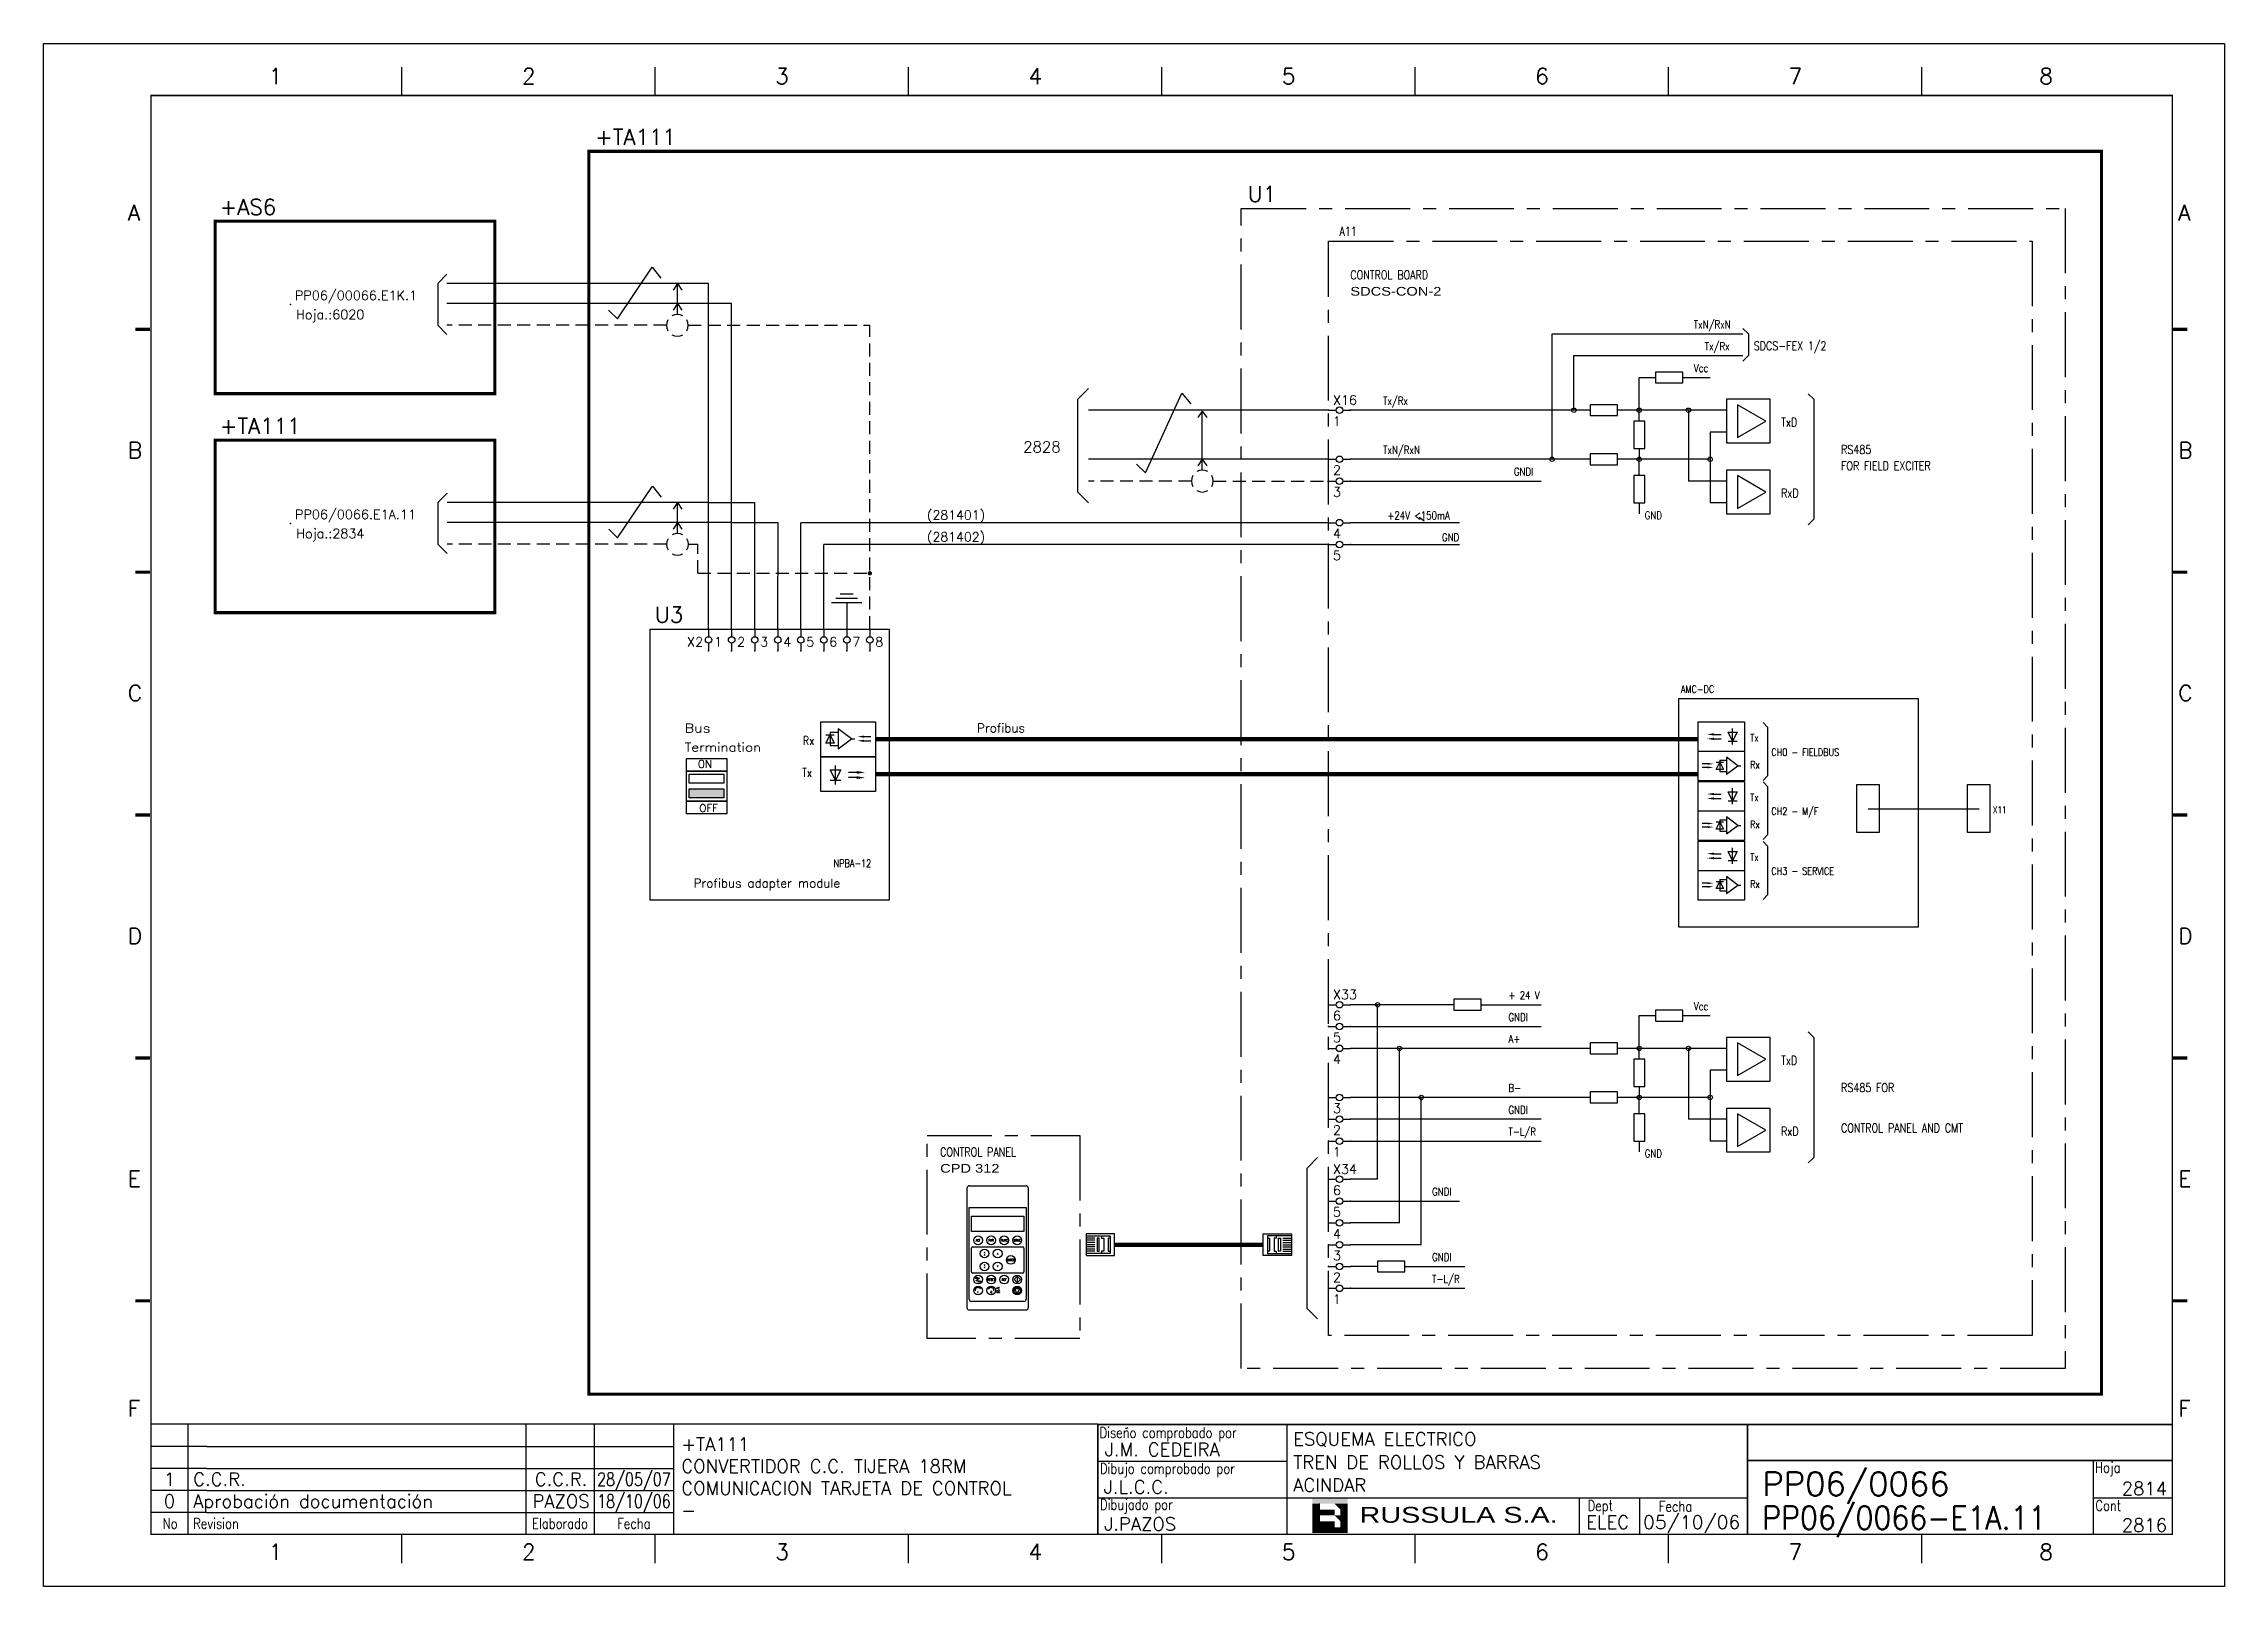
# Model space of a CAD drawing. Extents: x -4 to 416, y -4762 to 287.
# Drawn here: x -3.7 to 416.3, y -2089.2 to -1792.2 of the extents above; entities that cross this region are included whole.
import ezdxf
from ezdxf.enums import TextEntityAlignment as Align

# ---------------------------------------------------------------- set-up
doc = ezdxf.new("R2010")
doc.units = 0
doc.header["$LTSCALE"] = 10
doc.header["$MEASUREMENT"] = 0
for name, pattern in [('CENTER', [2, 1.25, -0.25, 0.25, -0.25]), ('DASHDOT', [1, 0.5, -0.25, 0, -0.25]), ('HIDDEN', [0.375, 0.25, -0.125])]:
    doc.linetypes.add(name, pattern=pattern)
doc.layers.get('0').update_dxf_attribs({"linetype": 'CONTINUOUS'})
for name, color, linetype in [('1', 7, 'CONTINUOUS'), ('10', 5, 'CONTINUOUS'), ('102', 7, 'CONTINUOUS'), ('2', 7, 'CONTINUOUS'), ('25', 3, 'CONTINUOUS'), ('25PK', 4, 'CENTER'), ('35', 2, 'CONTINUOUS'), ('8', 1, 'CONTINUOUS'), ('9', 6, 'CONTINUOUS'), ('DIBUJO', 7, 'CONTINUOUS'), ('NODE', 7, 'CONTINUOUS')]:
    doc.layers.add(name, color=color, linetype=linetype)
doc.styles.add('ABBSTYLE', font='ROMANS.SHX', dxfattribs={"width": 0.8})
doc.styles.add('HELV', font='HELVBLD.SHX', dxfattribs={"width": 1.2})
doc.styles.add('HELVETICA', font='HELV.SHX')
doc.styles.add('LABEL', font='SIMPLEX', dxfattribs={"width": 0.8, "height": 4})
doc.styles.add('ROMANS', font='romans')
doc.styles.get("Standard").update_dxf_attribs({"font": 'simplex'})

msp = doc.modelspace()

# ---------------------------------------------------------------- texts
for s, width, p, p2 in [('Bus       ', 0.9682105263157879, (119.7811321841033, -1924.845811225577), (134.497932184103, -1924.845811225577)), ('Termination', 1.039322033898303, (119.7811321841033, -1928.530255701592), (134.497932184103, -1928.530255701592))]:
    msp.add_text(s, height=1.679999999999969, dxfattribs=dict(width=width)).set_placement(p, p2, align=Align.FIT)
for s, p in [('Profibus', (176.0912626917296, -1924.828124959924)), ('Profibus adapter module', (121.5137246495088, -1954.682934735339))]:
    msp.add_text(s, height=1.679999999999969).set_placement(p)
at = {"layer": '102', "style": 'ROMANS'}
for s, p in [('ON', (123.693104112155, -1930.920910492942)), ('OFF', (124.4075761584478, -1939.405938978418))]:
    msp.add_text(s, height=1.444799999999974, dxfattribs=at).set_placement(p, align=Align.MIDDLE)
at = {"layer": '2', "color": 6}
for s, height, p in [('+TA111', 3.023999999999945, (102.5655078164872, -1811.707966202632)), ('+AS6', 3.023999999999945, (30.26111196464348, -1825.181380591669)), ('U1', 3.023999999999945, (228.2528375529361, -1822.698065897927)), ('+TA111', 3.023999999999945, (30.27679351975911, -1867.340926222046)), ('(281401)', 1.763999999999967, (166.459985556645, -1883.871916015764)), ('(281402)', 1.763999999999967, (166.459985556645, -1888.071916015763)), ('U3', 3.023999999999945, (114.0566104498719, -1903.681930386995))]:
    msp.add_text(s, height=height, dxfattribs=at).set_placement(p)
at = {"layer": '2', "color": 7, "style": 'ROMANS'}
msp.add_text('2828', height=2.099999999999961, dxfattribs=at).set_placement((184.9928375529369, -1870.923235311892))
at = {"layer": '25'}
for s, height, style, width, p in [('A11', 1.679999999999969, 'ABBSTYLE', 0.8, (245.8928375529358, -1829.208065897926)), ('SDCS-CON-2', 1.679999999999969, 'HELV', 1.2, (247.9928375529358, -1840.758065897926)), ('CONTROL BOARD', 1.679999999999969, 'ABBSTYLE', 0.8, (247.9928375529358, -1837.608065897927)), ('TxN/RxN', 1.511999999999972, 'ABBSTYLE', 0.8, (314.1428375529346, -1847.058065897926)), ('Tx/Rx', 1.511999999999972, 'ABBSTYLE', 0.8, (316.2428375529345, -1851.258065897926)), ('SDCS-FEX 1/2', 1.679999999999969, 'ABBSTYLE', 0.8, (325.6928375529344, -1851.258065897926)), ('Vcc', 1.511999999999972, 'ABBSTYLE', 0.8, (314.1428375529346, -1855.458065897926)), ('Tx/Rx', 1.511999999999972, 'ABBSTYLE', 0.8, (254.2928375529357, -1861.758065897926)), ('TxD', 1.679999999999969, 'ABBSTYLE', 0.8, (330.9428375529343, -1865.958065897926)), ('TxN/RxN', 1.511999999999972, 'ABBSTYLE', 0.8, (254.2928375529357, -1871.208065897926)), ('RS485', 1.679999999999969, 'ABBSTYLE', 0.8, (342.4928375529341, -1871.208065897926)), ('FOR FIELD EXCITER', 1.679999999999969, 'ABBSTYLE', 0.8, (342.4928375529341, -1874.358065897926)), ('GNDI', 1.511999999999972, 'ABBSTYLE', 0.8, (279.4928375529352, -1875.408065897926)), ('RxD', 1.679999999999969, 'ABBSTYLE', 0.8, (330.9428375529343, -1879.608065897926)), ('+24V <150mA', 1.511999999999972, 'ABBSTYLE', 0.8, (255.1328375529357, -1883.829916159965)), ('GND', 1.511999999999972, 'ABBSTYLE', 0.8, (304.6928375529347, -1883.808065897925)), ('GND', 1.511999999999972, 'ABBSTYLE', 0.8, (265.6328375529355, -1888.029916159965)), ('AMC-DC', 1.427999999999974, 'ABBSTYLE', 0.8, (311.6630580960883, -1917.233330564876)), ('Rx', 1.679999999999969, 'ABBSTYLE', 0.8, (142.5513506689446, -1927.245997271723)), ('Tx', 1.427999999999974, 'ABBSTYLE', 0.8, (324.9982022441827, -1926.578197271723)), ('Tx', 1.679999999999969, 'ABBSTYLE', 0.8, (142.4129747265393, -1933.419997271723)), ('Rx', 1.427999999999974, 'ABBSTYLE', 0.8, (324.9982022441827, -1931.786876530343)), ('CH0 - FIELDBUS', 1.427999999999974, 'ABBSTYLE', 0.8, (329.0726116272731, -1929.363146393197)), ('Tx', 1.427999999999974, 'ABBSTYLE', 0.8, (324.9982022441827, -1938.063061433043)), ('CH2 - M/F', 1.427999999999974, 'ABBSTYLE', 0.8, (329.0726116272731, -1940.735813009939)), ('X11', 1.285199999999977, 'ABBSTYLE', 0.8, (371.7520739289212, -1940.371126258206)), ('Rx', 1.427999999999974, 'ABBSTYLE', 0.8, (324.9982022441827, -1943.271740691664)), ('Tx', 1.427999999999974, 'ABBSTYLE', 0.8, (324.9982022441827, -1949.547925594363)), ('NPBA-12', 1.427999999999974, 'ABBSTYLE', 0.8, (148.469432485637, -1950.749338509183)), ('CH3 - SERVICE', 1.427999999999974, 'ABBSTYLE', 0.8, (329.0726116272731, -1952.252436793666)), ('Rx', 1.427999999999974, 'ABBSTYLE', 0.8, (324.9982022441827, -1954.756604852984)), ('+ 24 V', 1.511999999999972, 'ABBSTYLE', 0.8, (278.4428375529353, -1976.210001375728)), ('Vcc', 1.511999999999972, 'ABBSTYLE', 0.8, (314.1428375529346, -1978.310001375728)), ('GNDI', 1.511999999999972, 'ABBSTYLE', 0.8, (278.4428375529353, -1980.410001375728)), ('A+', 1.511999999999972, 'ABBSTYLE', 0.8, (278.4428375529353, -1984.610001375728)), ('TxD', 1.679999999999969, 'ABBSTYLE', 0.8, (330.9428375529343, -1988.810001375728)), ('B-', 1.511999999999972, 'ABBSTYLE', 0.8, (278.4428375529353, -1994.060001375728)), ('RS485 FOR', 1.679999999999969, 'ABBSTYLE', 0.8, (342.4928375529341, -1994.060001375728)), ('GNDI', 1.511999999999972, 'ABBSTYLE', 0.8, (278.4428375529353, -1998.260001375728)), ('T-L/R', 1.511999999999972, 'ABBSTYLE', 0.8, (278.4428375529353, -2002.460001375727)), ('RxD', 1.679999999999969, 'ABBSTYLE', 0.8, (330.9428375529343, -2002.460001375727)), ('CONTROL PANEL AND CMT', 1.679999999999969, 'ABBSTYLE', 0.8, (342.4928375529341, -2001.830388602875)), ('CONTROL PANEL', 1.679999999999969, 'ABBSTYLE', 0.8, (168.9872807896762, -2006.450001375727)), ('GND', 1.511999999999972, 'ABBSTYLE', 0.8, (304.6928375529347, -2006.660001375727)), ('CPD 312', 1.679999999999969, 'HELV', 1.2, (168.9872807896762, -2009.600001375728)), ('GNDI', 1.511999999999972, 'ABBSTYLE', 0.8, (263.7428375529355, -2014.010001375728)), ('GNDI', 1.511999999999972, 'ABBSTYLE', 0.8, (263.7428375529355, -2026.610001375727)), ('T-L/R', 1.511999999999972, 'ABBSTYLE', 0.8, (263.7428375529355, -2030.810001375727))]:
    msp.add_text(s, height=height, dxfattribs=dict(at, style=style, width=width)).set_placement(p)

# ---------------------------------------------------------------- blocks, each defined once
blk = doc.blocks.new('ACAD0257')
at = {"layer": '2'}
for p, q in [((215, 132), (215, 159.5)), ((215.5, 160), (228.5, 160)), ((229, 159.5), (229, 132)), ((215.5, 155), (228.5, 155)), ((215.5, 134), (215.5, 155)), ((216, 153), (228, 153)), ((216, 149.5), (216, 153)), ((228, 153), (228, 149.5)), ((228.5, 155), (228.5, 134)), ((228, 149.5), (216, 149.5)), ((216, 140.3), (216, 145.7)), ((216.3, 146), (227.7, 146)), ((228, 145.7), (228, 140.3)), ((227.7, 140), (216.3, 140)), ((217.8481351728414, 138.7939270103938), (216.9934306319097, 138.1294219295075)), ((226.5, 139.25), (225.75, 138.5)), ((225.75, 138.5), (226.5, 137.75)), ((225.8796362901317, 136.4071345249903), (226.5, 135.25)), ((227.1142087806116, 136.4071345249903), (225.8796362901317, 136.4071345249903)), ((227.25, 138.5), (226.5, 139.25)), ((226.5, 139), (226.5, 138)), ((226.5, 137.75), (227.25, 138.5)), ((226.5, 135.25), (227.1142087806116, 136.4071345249903)), ((228.5, 131.5), (215.5, 131.5)), ((228, 133.5), (216, 133.5))]:
    blk.add_line(p, q, dxfattribs=at)
for centre, radius in [((217.5, 147.5), 1), ((219, 144.5), 1), ((220.5, 147.5), 1), ((222, 144.5), 1), ((223.5, 147.5), 1), ((226.5, 147.5), 1), ((219, 141.5), 1), ((222, 141.5), 1), ((225, 143), 1), ((217.5, 138.5), 1), ((217.5, 136), 1), ((220.5, 138.5), 1), ((220.5, 136), 1), ((223.5, 138.5), 1), ((226.5, 138.5), 1), ((226.5, 136), 1), ((226.5, 136), 0.75)]:
    blk.add_circle(centre, radius, dxfattribs=at)
for centre, radius, start, end in [((215.5, 159.5), 0.5, 90, 180), ((228.5, 159.5), 0.5, 0, 90), ((216.3, 145.7), 0.3, 90, 180), ((227.7, 145.7), 0.3, 0, 90), ((216.3, 140.3), 0.3, 180, 270), ((227.7, 140.3), 0.3, 270, 0), ((217.5, 136), 0.6637186160513493, 25.19740898008553, 188.5605633170787), ((220.5, 136), 0.6637186160513493, 351.4394366829213, 154.8025910199183), ((215.5, 132), 0.5, 180, 270), ((216, 134), 0.5, 180, 270), ((228, 134), 0.5, 270, 0), ((228.5, 132), 0.5, 270, 0)]:
    blk.add_arc(centre, radius, start, end, dxfattribs=at)
for points in [[(218.75, 144.5), (219.25, 144.5), (219, 145)], [(218.75, 144), (219.25, 144), (219, 144.5)], [(218.75, 142), (219.25, 142), (219, 141.5)], [(218.75, 141.5), (219.25, 141.5), (219, 141)], [(221.75, 144.25), (222.25, 144.25), (222, 144.75)], [(221.75, 141.75), (222.25, 141.75), (222, 141.25)], [(218.09995874996, 136.2829321967632), (217.7477515216906, 136.4922686849768), (217.8674194223316, 136.6798568098615), (217.8687793788416, 136.6798568098615)], [(219.90004125004, 136.2829321967632), (220.2522484783094, 136.4922686849768), (220.1325805776684, 136.6798568098615), (220.1312206211584, 136.6798568098615)]]:
    blk.add_solid(points, dxfattribs=at)
at = {"layer": '2', "style": 'ROMANS', "width": 0.8}
for s, p in [('ACT', (217.5, 147.5)), ('PAR', (220.5, 147.5)), ('FUNC', (223.5, 147.5)), ('DRIVE', (226.5, 147.5)), ('ENTER', (225, 143)), ('RESET', (220.5, 138.5)), ('REF', (223.5, 138.5))]:
    blk.add_text(s, height=0.5, dxfattribs=at).set_placement(p, align=Align.MIDDLE)
for s, height, p in [('LOC', 0.3200000000000001, (216.8072958660545, 138.7277477816382)), ('REM', 0.3200000000000001, (217.3727561871242, 137.9260033188665)), ('I', 0.5, (217.4004331881744, 135.3764735608475)), ('0', 0.5, (220.3308449754872, 135.3629128811035)), ('AC', 0.5, (221.7417849646071, 136.2715211537371)), ('DC', 0.5, (221.7553514407412, 135.4849644769771))]:
    blk.add_text(s, height=height, dxfattribs=at).set_placement(p)
blk = doc.blocks.new('NOD', base_point=(237.5, 170))
at = {"layer": 'NODE'}
blk.add_point((237.5, 170), dxfattribs=at)
blk = doc.blocks.new('$021501')
at = {"layer": '2'}
for p, q in [((0, -6), (0, 0)), ((-3.5, -6), (3.5, -6)), ((-2.5, -7), (2.5, -7)), ((-1.5, -8), (1.5, -8))]:
    blk.add_line(p, q, dxfattribs=at)
blk.add_blockref('NOD', (0, 0), dxfattribs=at)
blk = doc.blocks.new('$$PLD12C')
for p, q in [((0, 2.499999999999972), (0, 0.75)), ((0, -0.75), (0, -2.500000000000028))]:
    blk.add_line(p, q)
at = {"layer": '2'}
blk.add_circle((0, 0), 0.75, dxfattribs=at)
for p in [(0, 2.499999999999972), (0, -2.500000000000028)]:
    blk.add_blockref('NOD', p, dxfattribs=at)
at = {"layer": '8'}
blk.add_attdef('*A', (1.25, -1.5), '', height=2.15, dxfattribs=at)
at = {"layer": '9'}
blk.add_attdef('ID', text='', height=2.15, dxfattribs=at).set_placement((-1.25, -1.5), align=Align.RIGHT)
blk = doc.blocks.new('$030107')
at = {"layer": '102'}
for centre, start, end in [((0, 0), 150.0000000000002, 209.9999999999999), ((0, 0), 60.00000000000018, 119.9999999999999), ((0, 0), 330.0000000000002, 29.99999999999989), ((0, -2.842170943040401e-14), 240.0000000000001, 299.9999999999998)]:
    blk.add_arc(centre, 2.500000000000008, start, end, dxfattribs=at)
blk = doc.blocks.new('$$PLL21C')
for p, q in [((-2.5, 0), (-0.75, 0)), ((0.75, 0), (2.5, 0))]:
    blk.add_line(p, q)
at = {"layer": '2'}
blk.add_circle((0, 0), 0.75, dxfattribs=at)
for p in [(-2.5, 0), (2.5, 0)]:
    blk.add_blockref('NOD', p, dxfattribs=at)
at = {"layer": '8'}
blk.add_attdef('*A', (-1.5, -3.574999999999989), '', height=2.15, dxfattribs=at)
at = {"layer": '9'}
blk.add_attdef('ID', (-1.5, 1.25), '', height=2.15, dxfattribs=at)
blk = doc.blocks.new('AMP')
at = {"layer": '35'}
for p, q in [((0, 5), (0, -5)), ((10, 5), (0, 5)), ((10, -5), (10, 5)), ((0, -5), (10, -5))]:
    blk.add_line(p, q, dxfattribs=at)
blk.add_lwpolyline([(7.5, -3.75), (7.5, 3.75), (1.00480947161671, 0)], close=True, dxfattribs=at)
blk = doc.blocks.new('$PP313')
at = {"layer": '2'}
blk.add_blockref('NOD', (0, 0), dxfattribs=at)
at = {"layer": '8'}
blk.add_attdef('1A', (1, -3.324999999999989), '', height=2.15, dxfattribs=at)
at = {"layer": '9'}
blk.add_attdef('ID', (1, 1), '', height=2.15, dxfattribs=at)
blk = doc.blocks.new('newcajec')
at = {"layer": '1'}
for p, q in [((179.4, 20.84999999999999), (0.1303441721052074, 20.84999999999999)), ((7, 20.84999999999999), (7, 0)), ((71, 20.84999999999999), (71, 0)), ((84, 20.84999999999999), (84, 0.08964143426294768)), ((99, 20.84999999999999), (99, 0)), ((215.2, 20.79999999999999), (215.2, 0)), ((10.6, 16.64), (0, 16.64)), ((10.6, 16.64), (99.00000000000001, 16.64)), ((184.6434108527132, 20.17582254554676), (184.806079472624, 20.01315011347727)), ((184.806079472624, 20.01315011347727), (185.1814685954953, 20.25090212957883)), ((10.6, 12.48), (0, 12.48)), ((10.6, 12.48), (99.00000000000001, 12.48)), ((179.4, 13.86666666), (215.2, 13.86666666)), ((368, 14.06084184883153), (368, 0)), ((10.6, 8.32), (0, 8.32)), ((10.6, 8.32), (99.00000000000001, 8.32)), ((10.6, 4.16), (0, 4.16)), ((10.6, 4.16), (99.00000000000001, 4.16)), ((179.4, 6.93333333), (267.6330803594942, 6.93333333)), ((267.6330803594942, 6.93333333), (302.5, 6.93333333)), ((270.6330803594942, 6.908826233307309), (270.6330803594942, 0)), ((282.0665401797471, 6.93333333), (282.0665401797471, 0)), ((368, 6.93333333), (383, 6.93333333))]:
    blk.add_line(p, q, dxfattribs=at)
for points in [[(47.50000000000003, 272.5, 0.3, 0.3, 0), (47.50000000000003, 277.9125820568927, 0.3, 0.3, 0)], [(95.50000000000003, 272.5, 0.3, 0.3, 0), (95.50000000000003, 277.9125820568927, 0.3, 0.3, 0)], [(143.5000000000001, 272.5, 0.3, 0.3, 0), (143.5000000000001, 277.9125820568927, 0.3, 0.3, 0)], [(191.5000000000001, 272.5, 0.3, 0.3, 0), (191.5000000000001, 277.9125820568927, 0.3, 0.3, 0)], [(239.5000000000001, 272.5, 0.3, 0.3, 0), (239.5000000000001, 277.9125820568927, 0.3, 0.3, 0)], [(287.5000000000001, 272.5, 0.3, 0.3, 0), (287.5000000000001, 277.9125820568927, 0.3, 0.3, 0)], [(335.5000000000001, 272.5, 0.3, 0.3, 0), (335.5000000000001, 277.9125820568927, 0.3, 0.3, 0)], [(-2.989059080962793, 228.2254404700672, 0.6, 0.6, 0), (-0.1817779831361044, 228.2254404700672, 0.6, 0.6, 0)], [(383.0109409190372, 228.2254404700672, 0.6, 0.6, 0), (385.8182220168639, 228.2254404700672, 0.6, 0.6, 0)], [(-2.989059080962793, 182.2254404700672, 0.6, 0.6, 0), (-0.1817779831361044, 182.2254404700672, 0.6, 0.6, 0)], [(383.0109409190372, 182.2254404700672, 0.6, 0.6, 0), (385.8182220168639, 182.2254404700672, 0.6, 0.6, 0)], [(-2.989059080962793, 136.2254404700672, 0.6, 0.6, 0), (-0.1817779831361044, 136.2254404700672, 0.6, 0.6, 0)], [(383.0109409190372, 136.2254404700672, 0.6, 0.6, 0), (385.8182220168639, 136.2254404700672, 0.6, 0.6, 0)], [(-2.989059080962793, 90.2254404700672, 0.6, 0.6, 0), (-0.1817779831361044, 90.2254404700672, 0.6, 0.6, 0)], [(383.0109409190372, 90.2254404700672, 0.6, 0.6, 0), (385.8182220168639, 90.2254404700672, 0.6, 0.6, 0)], [(-2.989059080962793, 44.22544047006719, 0.6, 0.6, 0), (-0.1817779831361044, 44.22544047006719, 0.6, 0.6, 0)], [(383.0109409190372, 44.22544047006719, 0.6, 0.6, 0), (385.8182220168639, 44.22544047006719, 0.6, 0.6, 0)], [(383, 20.79999999999999, 0.3, 0.3, 0), (179.4, 20.79999999999999, 0.3, 0.3, 0), (179.4, 0, 0.3, 0.3, 0)], [(302.5, 20.79999999999999, 0.3, 0.3, 0), (302.5, 0, 0.3, 0.3, 0)], [(302.5, 14, 0.3, 0.3, 0), (383, 14, 0.3, 0.3, 0)], [(47.50000000000004, -5.50000000000002, 0.3, 0.3, 0), (47.50000000000004, -0.08741794310727435, 0.3, 0.3, 0)], [(95.50000000000003, -5.50000000000002, 0.3, 0.3, 0), (95.50000000000003, -0.08741794310727435, 0.3, 0.3, 0)], [(143.5000000000001, -5.50000000000002, 0.3, 0.3, 0), (143.5000000000001, -0.08741794310727435, 0.3, 0.3, 0)], [(191.5000000000001, -5.50000000000002, 0.3, 0.3, 0), (191.5000000000001, -0.08741794310727435, 0.3, 0.3, 0)], [(239.5000000000001, -5.50000000000002, 0.3, 0.3, 0), (239.5000000000001, -0.08741794310727435, 0.3, 0.3, 0)], [(287.5000000000001, -5.50000000000002, 0.3, 0.3, 0), (287.5000000000001, -0.08741794310727435, 0.3, 0.3, 0)], [(335.5000000000001, -5.50000000000002, 0.3, 0.3, 0), (335.5000000000001, -0.08741794310727435, 0.3, 0.3, 0)]]:
    blk.add_lwpolyline(points, format="xyseb", dxfattribs=at)
at = {"layer": '1', "const_width": 0.3}
blk.add_lwpolyline([(0, 0), (0, 272.5), (383, 272.5), (383, 0)], close=True, dxfattribs=at)
at = {"layer": '2', "color": 14}
for p, q in [((221.418090625, 4.694274193107214), (221.418090625, 5.808488255607214)), ((221.418090625, 2.465846068107213), (221.418090625, 3.580060130607212))]:
    blk.add_line(p, q, dxfattribs=at)
for points in [[(220.05064609375, 5.808488255607214), (220.05064609375, 6.922702318107211), (226.73593046875, 5.808488255607214), (226.73593046875, 6.922702318107211)], [(221.418090625, 2.465846068107213), (220.05064609375, 2.465846068107213), (221.418090625, 5.808488255607214), (220.05064609375, 5.808488255607214)], [(221.418090625, 4.694274193107214), (224.254271875, 4.694274193107214), (221.418090625, 3.580060130607212), (224.254271875, 3.580060130607212)], [(224.254271875, 5.808488255607214), (225.3684859375, 5.808488255607214), (225.3684859375, 4.694274193107214)], [(225.3684859375, 5.808488255607214), (226.73593046875, 5.808488255607214), (225.3684859375, 1.351632005607213), (226.73593046875, 1.351632005607213)], [(224.254271875, 0.2374179431072125), (224.254271875, 2.465846068107213), (220.05064609375, 0.2374179431072125), (220.05064609375, 2.465846068107213)], [(224.254271875, 3.580060130607212), (225.3684859375, 3.580060130607212), (225.3684859375, 2.465846068107213)], [(226.73593046875, 1.351632005607213), (226.73593046875, 0.2374179431072125), (224.254271875, 1.351632005607213), (224.254271875, 0.2374179431072125)]]:
    blk.add_solid(points, dxfattribs=at)
at = {"layer": '1', "style": 'ROMANS'}
for s, p in [('1', (22.29321663019694, 274.6822757111598)), ('2', (70.29321663019694, 274.6822757111598)), ('3', (118.2932166301969, 274.6822757111598)), ('4', (166.2932166301969, 274.6822757111598)), ('5', (214.2932166301969, 274.6822757111598)), ('6', (262.293216630197, 274.6822757111598)), ('7', (310.293216630197, 274.6822757111598)), ('8', (357.793216630197, 274.6822757111598)), ('A', (-4.369531937893967, 248.8361050328228)), ('A', (384.130468062106, 248.8361050328228)), ('B', (-4.369531937893967, 203.8361050328228)), ('B', (384.130468062106, 203.8361050328228)), ('C', (-4.369531937893967, 157.8361050328228)), ('C', (384.130468062106, 157.8361050328228)), ('D', (-4.369531937893967, 111.8361050328228)), ('D', (384.130468062106, 111.8361050328228)), ('E', (-4.369531937893967, 65.8361050328228)), ('E', (384.130468062106, 65.8361050328228)), ('F', (-4.369531937893967, 22.33610503282279)), ('F', (384.130468062106, 22.33610503282279)), ('1', (22.29321663019694, -4.817724288840244)), ('2', (70.29321663019694, -4.817724288840244)), ('3', (118.2932166301969, -4.817724288840244)), ('4', (166.2932166301969, -4.817724288840244)), ('5', (214.2932166301969, -4.817724288840244)), ('6', (262.293216630197, -4.817724288840244)), ('7', (310.293216630197, -4.817724288840244)), ('8', (357.793216630197, -4.817724288840244))]:
    blk.add_text(s, height=3, dxfattribs=at).set_placement(p)
at = {"layer": '1', "style": 'LABEL', "width": 0.8}
for s, p in [('Diseno comprobado por', (179.7314614292997, 18.27223571085374)), ('Dibujo comprobado por', (179.8050291925395, 11.4678814488418)), ('Hoja', (368.3783582875667, 11.66394739740196)), ('Dibujado por', (179.8266890074166, 4.640500723763907)), ('Fecha', (285.7145387337263, 4.296982269486556)), ('Cont', (368.4287365512884, 4.459855685207977)), ('No', (2.226666121281127, 1.047317943107212)), ('Revision', (7.999999999999986, 1.047317943107211))]:
    blk.add_text(s, height=2, dxfattribs=at).set_placement(p)
for s, p in [('Dept', (274.6061509242405, 4.441269529660175)), ('Elaborado', (77.5, 1.047317943107211)), ('Fecha', (91.5, 1.047317943107211))]:
    blk.add_text(s, height=2, dxfattribs=at).set_placement(p, align=Align.CENTER)
at = {"layer": '10', "style": 'ROMANS'}
for tag, p in [('REV41', (3.5, 18.74499999999998)), ('REV43', (77.69972273858866, 18.74499999999998)), ('REV31', (3.5, 14.58499999999999)), ('REV33', (77.69972273858866, 14.58499999999999)), ('REV21', (3.5, 10.42499999999999)), ('REV23', (77.69972273858866, 10.42499999999999)), ('REV11', (3.5, 6.265000000000002)), ('REV13', (77.69972273858866, 6.265000000000002))]:
    blk.add_attdef(tag, text='', height=2.5, dxfattribs=at).set_placement(p, align=Align.MIDDLE)
for tag, p, height in [('REV42', (7.999999999999986, 17.49499999999998), 2.5), ('SHEETNAME1', (100.5, 15.82514432423481), 2.5), ('DESIGNCHECK', (180.7368689439597, 14.83229733012664), 2.5), ('DOCUMENTTYPE', (216.431556680333, 16.80300784715599), 2.5), ('NOTA', (305.324267012746, 15.80181941457773), 3), ('REV32', (7.999999999999986, 13.33499999999999), 2.5), ('SHEETNAME2', (100.5, 11.66514432423481), 2.5), ('OBJECT', (216.431556680333, 12.40274635088354), 2.5), ('REV22', (7.999999999999986, 9.174999999999999), 2.5), ('SHEETNAME3', (100.5, 7.505144324234807), 2.5), ('DRAWINGCHECK', (180.5313437479052, 7.714149530439984), 2.5), ('CUSTOMER', (216.431556680333, 8.084891464683468), 2.5), ('ORDER', (305.324267012746, 7.301819414577723), 4.5), ('REV12', (7.999999999999986, 5.015000000000002), 2.5), ('SHEETNAME4', (100.5, 3.345144324234811), 2.5), ('DOCUMENT_ID', (305.324267012746, 0.9341589120460885), 4.4), ('USER', (180.634361454448, 0.7089454855303376), 2.5), ('DEPARTMENT', (271.9308878022507, 1.045088830057653), 2.5)]:
    blk.add_attdef(tag, p, '', height=height, dxfattribs=at)
for tag, width, p, p2 in [('REV44', 1.221199022953692, (84.52509332113708, 17.49499999999998), (98.48165358346499, 17.49499999999998)), ('REV34', 1.221199022953692, (84.52509332113708, 13.33499999999998), (98.48165358346499, 13.33499999999998)), ('REV24', 1.221199022953692, (84.52509332113708, 9.174999999999988), (98.48165358346499, 9.174999999999988)), ('REV14', 1.221199022953692, (84.52509332113708, 5.014999999999999), (98.48165358346499, 5.014999999999999)), ('CREATED2', 7.039914616041486, (282.7069601254168, 1.045088830057653), (301.1448317388588, 1.045088830057653))]:
    blk.add_attdef(tag, text='', height=2.5, dxfattribs=dict(at, width=width)).set_placement(p, p2, align=Align.FIT)
for tag, p in [('SHEET', (382, 7.433333330000005)), ('NEXTSHEET', (382, 0.5000000000000018))]:
    blk.add_attdef(tag, text='', height=2.5, dxfattribs=at).set_placement(p, align=Align.RIGHT)
at = {"layer": 'DIBUJO', "color": 14, "style": 'HELVETICA', "width": 1.3}
blk.add_text('RUSSULA S.A.', height=3, dxfattribs=at).set_placement((229, 2.191446348186597))

# ---------------------------------------------------------------- hatches: boundary and pattern name
at = {"layer": '2'}
msp.add_hatch(color=256, dxfattribs=at).paths.add_polyline_path([(120.6315279843486, -1935.681118209199), (120.6315279843486, -1937.444468505078), (127.3278442646214, -1937.444468505078), (127.3278442646214, -1935.681118209199)])

# ---------------------------------------------------------------- linework, layer by layer
for p, q in [((72.22771554514456, -1838.428225012584), (74.00962463373463, -1836.646315923994)), ((72.22771554514456, -1838.428225012584), (72.22771554514456, -1846.462932067003)), ((124.4046958140225, -1904.941930386994), (124.4046958140225, -1838.428225012584)), ((128.8378504866222, -1904.941930386994), (128.8378504866222, -1842.262932067003)), ((72.22771554514456, -1846.462932067003), (74.00962463373463, -1848.244841155593)), ((72.24339710026018, -1880.587770642961), (74.02530618885018, -1878.805861554371)), ((72.24339710026018, -1880.587770642961), (72.24339710026018, -1888.62247769738)), ((142.1373145044219, -1888.659916159964), (142.1373145044219, -1884.459916159965)), ((146.5704691770215, -1884.459916159965), (142.1373145044219, -1884.459916159965)), ((243.5828375529359, -1884.459916159965), (146.5704691770215, -1884.459916159965)), ((72.24339710026018, -1888.62247769738), (74.02530618885018, -1890.404386785969)), ((142.1373145044219, -1904.941930386994), (142.1373145044219, -1888.659916159964)), ((243.5828375529359, -1888.659916159964), (146.5704691770215, -1888.659916159964)), ((146.5704691770215, -1904.941930386994), (146.5704691770215, -1888.659916159964)), ((347.7170047289647, -1939.556478796551), (369.0732033017836, -1939.556478796551))]:
    msp.add_line(p, q)
at = {"linetype": 'HIDDEN'}
msp.add_line((155.4436623417628, -1904.941930386994), (155.4436623417628, -1846.462932067003), dxfattribs=at)
at = {"const_width": 0.4199999999999923}
msp.add_lwpolyline([(155.2493438968783, -1894.207431717336, 1), (155.6693438968784, -1894.207431717336, 1)], format="xyb", close=True, dxfattribs=at)
for points in [[(113.1523092035602, -1904.941930386994), (159.1575934305282, -1904.941930386994), (159.1575934305282, -1957.143618032208), (113.1523092035602, -1957.143618032208)], [(311.2768981737301, -1918.293056451937), (357.3625406450043, -1918.293056451937), (357.3625406450043, -1962.344143799917), (311.2768981737301, -1962.344143799917)], [(345.5087078036875, -1934.874392826688), (349.8335118042188, -1934.874392826688), (349.8335118042188, -1944.137911284071), (345.5087078036875, -1944.137911284071)], [(366.8238127564217, -1934.874392826688), (371.1486167569529, -1934.874392826688), (371.1486167569529, -1944.137911284071), (366.8238127564217, -1944.137911284071)]]:
    msp.add_lwpolyline(points, close=True)
for points in [[(308.702202244183, -1926.153997271723, 0.8399999999999846, 0.8399999999999846, 0), (156.5114508203633, -1926.153997271723, 0.8399999999999846, 0.8399999999999846, 0)], [(315.0022022441829, -1926.153997271723, 0.8399999999999846, 0.8399999999999846, 0), (308.702202244183, -1926.153997271723, 0.8399999999999846, 0.8399999999999846, 0)], [(308.702202244183, -1932.873997271722, 0.8399999999999846, 0.8399999999999846, 0), (156.5114508203633, -1932.873997271722, 0.8399999999999846, 0.8399999999999846, 0)], [(315.0022022441829, -1932.873997271722, 0.8399999999999846, 0.8399999999999846, 0), (308.702202244183, -1932.873997271722, 0.8399999999999846, 0.8399999999999846, 0)]]:
    msp.add_lwpolyline(points, format="xyseb")
at = {"layer": '2', "color": 7}
for p, q in [((106.8244894652275, -1845.202932067003), (113.5444894652273, -1835.278225012584)), ((113.5444894652273, -1835.278225012584), (115.2244894652273, -1837.378225012584)), ((124.4046958140225, -1838.428225012584), (74.00962463373463, -1838.428225012584)), ((118.3886419810114, -1838.428225012584), (117.5486419810115, -1839.688225012584)), ((118.3886419810114, -1838.428225012584), (119.2286419810114, -1839.688225012584)), ((118.3886419810114, -1844.362932067003), (118.3886419810114, -1838.428225012584)), ((128.8378504866222, -1842.262932067003), (74.00962463373463, -1842.262932067003)), ((105.1444894652275, -1843.522932067003), (106.8244894652275, -1845.202932067003)), ((118.3886419810114, -1842.262932067003), (117.5486419810115, -1843.522932067003)), ((118.3886419810114, -1842.262932067003), (119.2286419810114, -1843.522932067003)), ((195.4928375529367, -1860.708067822882), (197.5928375529367, -1858.608067822881)), ((195.4928375529367, -1860.708067822882), (197.5928375529367, -1858.608067822881)), ((208.5178232471358, -1874.867647425422), (215.5682417196395, -1859.513368702009)), ((215.5682417196395, -1859.513368702009), (217.2482417196395, -1861.613368702009)), ((195.4928375529367, -1878.558065897925), (195.4928375529367, -1860.708067822882)), ((243.7928375529359, -1862.808067822881), (197.5928375529367, -1862.808067822881)), ((219.4821370140433, -1862.9651346589), (218.6421370140433, -1864.2251346589)), ((219.4821370140433, -1874.358065897926), (219.4821370140433, -1862.9651346589)), ((219.4821370140433, -1862.9651346589), (220.3221370140433, -1864.2251346589)), ((243.7928375529359, -1872.258065897925), (197.5928375529367, -1872.258065897925)), ((206.8378232471356, -1873.187647425422), (208.5178232471356, -1874.867647425422)), ((219.4821370140433, -1872.258065897925), (218.6421370140433, -1873.518065897925)), ((219.4821370140433, -1872.258065897925), (220.3221370140433, -1873.518065897925)), ((124.4203773691381, -1880.587770642961), (74.02530618885018, -1880.587770642961)), ((106.8401710203432, -1887.36247769738), (113.5601710203431, -1877.437770642961)), ((113.5601710203431, -1877.437770642961), (115.240171020343, -1879.537770642961)), ((118.4043235361272, -1880.587770642961), (117.5643235361272, -1881.847770642961)), ((118.4043235361272, -1886.522477697379), (118.4043235361272, -1880.587770642961)), ((118.4043235361272, -1880.587770642961), (119.2443235361272, -1881.847770642961)), ((124.4046958140225, -1880.587770642961), (133.264305892824, -1880.587770642961)), ((133.264305892824, -1880.587770642961), (133.2553236041067, -1904.941930386994)), ((197.5928375529367, -1880.658065897926), (195.4928375529367, -1878.558065897925)), ((128.8535320417377, -1884.42247769738), (74.02530618885018, -1884.42247769738)), ((105.1601710203432, -1885.682477697379), (106.8401710203432, -1887.36247769738)), ((118.4043235361272, -1884.42247769738), (117.5643235361272, -1885.682477697379)), ((118.4043235361272, -1884.42247769738), (119.2443235361272, -1885.682477697379)), ((128.8378504866222, -1884.42247769738), (137.7283629978551, -1884.42247769738)), ((137.7283629978551, -1884.42247769738), (137.6884782767063, -1904.941930386994)), ((261.2505710244932, -1883.426488852387), (262.206710026697, -1884.091365142761)), ((146.0114508203635, -1922.793997271723), (156.5114508203633, -1922.793997271723)), ((146.0114508203635, -1929.513997271723), (146.0114508203635, -1922.793997271723)), ((156.5114508203633, -1922.793997271723), (156.5114508203633, -1929.513997271723)), ((315.0022022441829, -1922.793997271723), (323.9272022441827, -1922.793997271723)), ((315.0022022441829, -1928.505997271723), (315.0022022441829, -1922.793997271723)), ((323.9272022441827, -1922.793997271723), (323.9272022441827, -1928.505997271723)), ((146.0114508203635, -1929.513997271723), (156.5114508203633, -1929.513997271723)), ((156.5114508203633, -1929.513997271723), (146.0114508203635, -1929.513997271723)), ((146.0114508203635, -1929.513997271723), (156.5114508203633, -1929.513997271723)), ((156.5114508203633, -1929.513997271723), (146.0114508203635, -1929.513997271723)), ((146.0114508203635, -1936.233997271723), (146.0114508203635, -1929.513997271723)), ((156.5114508203633, -1929.513997271723), (156.5114508203633, -1936.233997271723)), ((315.0022022441829, -1934.178776530343), (315.0022022441829, -1928.466776530343)), ((315.0022022441829, -1928.466776530343), (323.9272022441827, -1928.466776530343)), ((323.9272022441827, -1928.505997271723), (315.0022022441829, -1928.505997271723)), ((323.9272022441827, -1928.466776530343), (323.9272022441827, -1934.178776530343)), ((323.9272022441827, -1934.178776530343), (315.0022022441829, -1934.178776530343)), ((315.0022022441829, -1934.278861433043), (323.9272022441827, -1934.278861433043)), ((315.0022022441829, -1939.990861433044), (315.0022022441829, -1934.278861433043)), ((323.9272022441827, -1934.278861433043), (323.9272022441827, -1939.990861433044)), ((156.5114508203633, -1936.233997271723), (146.0114508203635, -1936.233997271723)), ((315.0022022441829, -1945.663640691663), (315.0022022441829, -1939.951640691663)), ((315.0022022441829, -1939.951640691663), (323.9272022441827, -1939.951640691663)), ((323.9272022441827, -1939.990861433044), (315.0022022441829, -1939.990861433044)), ((323.9272022441827, -1939.951640691663), (323.9272022441827, -1945.663640691663)), ((323.9272022441827, -1945.663640691663), (315.0022022441829, -1945.663640691663)), ((315.0022022441829, -1951.475725594363), (315.0022022441829, -1945.763725594363)), ((315.0022022441829, -1945.763725594363), (323.9272022441827, -1945.763725594363)), ((323.9272022441827, -1945.763725594363), (323.9272022441827, -1951.475725594363)), ((315.0022022441829, -1951.436504852984), (323.9272022441827, -1951.436504852984)), ((315.0022022441829, -1957.148504852983), (315.0022022441829, -1951.436504852984)), ((323.9272022441827, -1951.475725594363), (315.0022022441829, -1951.475725594363)), ((323.9272022441827, -1951.436504852984), (323.9272022441827, -1957.148504852983)), ((323.9272022441827, -1957.148504852983), (315.0022022441829, -1957.148504852983)), ((241.6928375529359, -2006.660001375727), (239.5928375529359, -2008.760001375728)), ((239.5928375529359, -2008.760001375728), (239.5928375529359, -2035.66248381206)), ((202.5872807896756, -2021.360001375727), (197.1272807896757, -2021.360001375727)), ((197.1272807896757, -2021.360001375727), (197.1272807896757, -2025.560001375727)), ((197.1272807896757, -2021.780001375727), (201.7472807896756, -2021.780001375727)), ((198.8072807896757, -2022.200001375727), (197.1272807896757, -2022.200001375727)), ((198.8072807896757, -2022.620001375727), (197.1272807896757, -2022.620001375727)), ((198.8072807896757, -2023.040001375727), (197.1272807896757, -2023.040001375727)), ((198.8072807896757, -2023.460001375727), (197.1272807896757, -2023.460001375727)), ((198.8072807896757, -2023.880001375727), (197.1272807896757, -2023.880001375727)), ((198.8072807896757, -2024.300001375728), (197.1272807896757, -2024.300001375728)), ((199.2272807896757, -2022.200001375727), (199.2272807896757, -2024.720001375727)), ((199.6472807896756, -2022.200001375727), (199.2272807896757, -2022.200001375727)), ((199.6472807896756, -2024.720001375727), (199.6472807896756, -2022.200001375727)), ((200.0672807896757, -2021.780001375727), (200.0672807896757, -2022.200001375727)), ((200.0672807896757, -2022.200001375727), (200.4872807896757, -2022.200001375727)), ((200.4872807896757, -2022.200001375727), (200.4872807896757, -2024.720001375727)), ((201.3272807896756, -2022.200001375727), (201.3272807896756, -2024.720001375727)), ((201.7472807896756, -2022.200001375727), (201.3272807896756, -2022.200001375727)), ((201.7472807896756, -2021.780001375727), (201.7472807896756, -2025.140001375727)), ((202.5872807896756, -2025.560001375727), (202.5872807896756, -2021.360001375727)), ((202.5872807896756, -2023.460001375727), (231.1928375529361, -2023.460001375727)), ((231.1928375529361, -2025.560001375727), (231.1928375529361, -2021.360001375727)), ((231.1928375529361, -2021.360001375727), (236.652837552936, -2021.360001375727)), ((232.0328375529361, -2021.780001375727), (232.0328375529361, -2025.140001375727)), ((236.652837552936, -2021.780001375727), (232.0328375529361, -2021.780001375727)), ((232.0328375529361, -2022.200001375727), (232.4528375529361, -2022.200001375727)), ((232.4528375529361, -2022.200001375727), (232.4528375529361, -2024.720001375727)), ((233.292837552936, -2022.200001375727), (233.292837552936, -2024.720001375727)), ((233.712837552936, -2022.200001375727), (233.292837552936, -2022.200001375727)), ((233.712837552936, -2021.780001375727), (233.712837552936, -2022.200001375727)), ((234.132837552936, -2024.720001375727), (234.132837552936, -2022.200001375727)), ((234.132837552936, -2022.200001375727), (234.552837552936, -2022.200001375727)), ((234.552837552936, -2022.200001375727), (234.552837552936, -2024.720001375727)), ((234.972837552936, -2022.200001375727), (236.652837552936, -2022.200001375727)), ((234.972837552936, -2022.620001375727), (236.652837552936, -2022.620001375727)), ((234.972837552936, -2023.040001375727), (236.652837552936, -2023.040001375727)), ((234.972837552936, -2023.460001375727), (236.652837552936, -2023.460001375727)), ((234.972837552936, -2023.880001375727), (236.652837552936, -2023.880001375727)), ((234.972837552936, -2024.300001375728), (236.652837552936, -2024.300001375728)), ((236.652837552936, -2021.360001375727), (236.652837552936, -2025.560001375727)), ((198.8072807896757, -2024.720001375727), (197.1272807896757, -2024.720001375727)), ((201.7472807896756, -2025.140001375727), (197.1272807896757, -2025.140001375727)), ((197.1272807896757, -2025.560001375727), (202.5872807896756, -2025.560001375727)), ((199.2272807896757, -2024.720001375727), (199.6472807896756, -2024.720001375727)), ((200.0672807896757, -2024.720001375727), (200.0672807896757, -2025.140001375727)), ((200.4872807896757, -2024.720001375727), (200.0672807896757, -2024.720001375727)), ((201.3272807896756, -2024.720001375727), (201.7472807896756, -2024.720001375727)), ((236.652837552936, -2025.560001375727), (231.1928375529361, -2025.560001375727)), ((232.4528375529361, -2024.720001375727), (232.0328375529361, -2024.720001375727)), ((232.0328375529361, -2025.140001375727), (236.652837552936, -2025.140001375727)), ((233.292837552936, -2024.720001375727), (233.712837552936, -2024.720001375727)), ((233.712837552936, -2024.720001375727), (233.712837552936, -2025.140001375727)), ((234.552837552936, -2024.720001375727), (234.132837552936, -2024.720001375727)), ((234.972837552936, -2024.720001375727), (236.652837552936, -2024.720001375727)), ((239.5928375529359, -2035.66248381206), (241.6928375529359, -2037.76248381206))]:
    msp.add_line(p, q, dxfattribs=at)
at = {"layer": '2', "color": 7, "linetype": 'HIDDEN'}
for p, q in [((116.2886419810115, -1846.462932067003), (74.00962463373463, -1846.462932067003)), ((120.4886419810114, -1846.462932067003), (155.4436623417628, -1846.462932067003)), ((217.3821370140433, -1876.458065897926), (197.5928375529367, -1876.458065897926)), ((221.5821370140433, -1876.458065897926), (243.7928375529359, -1876.458065897926)), ((116.3043235361272, -1888.62247769738), (74.02530618885018, -1888.62247769738)), ((120.5043235361271, -1888.62247769738), (122.3464673660282, -1888.62247769738)), ((122.3464673660282, -1894.207431717336), (122.3464673660282, -1888.62247769738)), ((122.3464673660282, -1894.207431717336), (155.4593438968784, -1894.207431717336))]:
    msp.add_line(p, q, dxfattribs=at)
at = {"layer": '2', "color": 3, "linetype": 'DASHDOT', "const_width": 0.5879999999999892}
msp.add_lwpolyline([(101.3055078164872, -1812.967966202632), (392.6811622582767, -1812.967966202632), (392.6811622582767, -2052.220108267607), (101.3055078164872, -2052.220108267607), (101.3055078164872, -1812.967966202632)], dxfattribs=at)
at = {"layer": '2', "color": 3, "linetype": 'DASHDOT'}
for points in [[(29.35681071833183, -1826.441380591669, 0.5879999999999892, 0.5879999999999892, 0), (83.21466327582378, -1826.441380591669, 0.5879999999999892, 0.5879999999999892, 0), (83.21466327582378, -1859.621380591669, 0.5879999999999892, 0.5879999999999892, 0), (29.35681071833183, -1859.621380591669, 0.5879999999999892, 0.5879999999999892, 0), (29.35681071833183, -1826.441380591669, 0.5879999999999892, 0.5879999999999892, 0)], [(29.37249227344755, -1868.600926222046, 0.5879999999999892, 0.5879999999999892, 0), (83.23034483093932, -1868.600926222046, 0.5879999999999892, 0.5879999999999892, 0), (83.23034483093932, -1901.780926222046, 0.5879999999999892, 0.5879999999999892, 0), (29.37249227344755, -1901.780926222046, 0.5879999999999892, 0.5879999999999892, 0), (29.37249227344755, -1868.600926222046, 0.5879999999999892, 0.5879999999999892, 0)]]:
    msp.add_lwpolyline(points, format="xyseb", dxfattribs=at)
at = {"layer": '2'}
for points in [[(127.8946126243758, -1929.855450749639), (127.8946126243758, -1932.282482197559), (120.1337183569863, -1932.282482197559), (120.1337183569863, -1929.855450749639)], [(127.8946126243758, -1932.282482197559), (127.8946126243758, -1938.069513645479), (120.1337183569863, -1938.069513645479), (120.1337183569863, -1932.282482197559)], [(127.3278442646214, -1932.853602529093), (127.3278442646214, -1934.616952824972), (120.6315279843486, -1934.616952824972), (120.6315279843486, -1932.853602529093)], [(127.3278442646214, -1935.681118209199), (127.3278442646214, -1937.444468505078), (120.6315279843486, -1937.444468505078), (120.6315279843486, -1935.681118209199)], [(127.8946126243758, -1938.069513645479), (127.8946126243758, -1940.496545093398), (120.1337183569863, -1940.496545093398), (120.1337183569863, -1938.069513645479)]]:
    msp.add_lwpolyline(points, close=True, dxfattribs=at)
at = {"layer": '2', "color": 7}
msp.add_lwpolyline([(202.5872807896756, -2023.460001375727, 0.8399999999999846, 0.8399999999999846, 0), (231.1928375529361, -2023.460001375727, 0.8399999999999846, 0.8399999999999846, 0)], format="xyseb", dxfattribs=at)
at = {"layer": '25'}
for p, q in [((324.6428375529344, -1848.108065897926), (323.5928375529344, -1847.058065897926)), ((324.6428375529344, -1848.108065897926), (324.6428375529344, -1852.308065897926)), ((324.6428375529344, -1852.308065897926), (323.5928375529344, -1853.358065897926)), ((337.2428375529342, -1860.708065897926), (336.1928375529342, -1859.658065897926)), ((337.2428375529342, -1860.708065897926), (337.2428375529342, -1883.808065897925)), ((337.2428375529342, -1883.808065897925), (336.1928375529342, -1884.858065897926)), ((328.3612529655767, -1923.849394505145), (327.4687529655768, -1922.956894505145)), ((328.3612529655767, -1923.849394505145), (328.3612529655767, -1933.213889240027)), ((328.3612529655767, -1933.213889240027), (327.4687529655768, -1934.106389240027)), ((328.3612529655767, -1935.222061121886), (327.4687529655768, -1934.329561121886)), ((328.3612529655767, -1935.222061121886), (328.3612529655767, -1944.586555856768)), ((328.3612529655767, -1944.586555856768), (327.4687529655768, -1945.479055856768)), ((328.3612529655767, -1946.738684905613), (327.4687529655768, -1945.846184905613)), ((328.3612529655767, -1946.738684905613), (328.3612529655767, -1956.103179640495)), ((328.3612529655767, -1956.103179640495), (327.4687529655768, -1956.995679640495)), ((337.2428375529342, -1983.560001375728), (336.1928375529342, -1982.510001375728)), ((337.2428375529342, -1983.560001375728), (337.2428375529342, -2006.660001375727)), ((337.2428375529342, -2006.660001375727), (336.1928375529342, -2007.710001375727))]:
    msp.add_line(p, q, dxfattribs=at)
at = {"layer": '25PK'}
for p, q in [((226.9928375529362, -2047.270830837837), (226.9928375529362, -1823.958065897927)), ((226.9928375529362, -1823.958065897927), (385.6361706955424, -1823.958065897927)), ((385.6361706955424, -1823.958065897927), (385.6361706955424, -2047.270830837837)), ((243.7928375529359, -2040.970830837837), (243.7928375529359, -1830.258065897926)), ((243.7928375529359, -1830.258065897926), (379.3361706955425, -1830.258065897926)), ((379.3361706955425, -1830.258065897926), (379.3361706955425, -2040.970830837837)), ((166.4672807896763, -2041.520001375727), (166.4672807896763, -2002.460001375727)), ((166.4672807896763, -2002.460001375727), (195.8672807896757, -2002.460001375727)), ((195.8672807896757, -2002.460001375727), (195.8672807896757, -2041.520001375727)), ((379.3361706955425, -2040.970830837837), (243.7928375529359, -2040.970830837837)), ((195.8672807896757, -2041.520001375727), (166.4672807896763, -2041.520001375727)), ((385.6361706955424, -2047.270830837837), (226.9928375529362, -2047.270830837837))]:
    msp.add_line(p, q, dxfattribs=at)
at = {"layer": '35'}
for p, q in [((286.8428375529351, -1872.258065897925), (286.8428375529351, -1848.108065897926)), ((286.8428375529351, -1848.108065897926), (323.5928375529344, -1848.108065897926)), ((291.042837552935, -1852.308065897926), (323.5928375529344, -1852.308065897926)), ((291.042837552935, -1862.808065897925), (291.042837552935, -1852.308065897926)), ((303.6428375529348, -1862.808065897925), (303.6428375529348, -1856.508065897926)), ((303.6428375529348, -1856.508065897926), (306.7928375529347, -1856.508065897926)), ((312.0428375529347, -1856.508065897926), (317.2928375529345, -1856.508065897926)), ((294.192837552935, -1862.808065897925), (247.8143013230344, -1862.808065897925)), ((320.3834142858761, -1862.808065897925), (299.4428375529349, -1862.808065897925)), ((303.6428375529348, -1864.908065897926), (303.6428375529348, -1862.808065897925)), ((313.0928375529346, -1862.808065897925), (313.0928375529346, -1876.458065897926)), ((317.2928375529345, -1867.008065897926), (317.2928375529345, -1880.658065897926)), ((320.3834142858761, -1867.008065897926), (317.2928375529345, -1867.008065897926)), ((294.192837552935, -1872.258065897925), (247.9928375529358, -1872.258065897925)), ((317.2334142858762, -1872.258065897925), (299.4428375529349, -1872.258065897925)), ((303.6428375529348, -1870.158065897926), (303.6428375529348, -1872.258065897925)), ((303.6428375529348, -1875.408065897926), (303.6428375529348, -1872.258065897925)), ((243.5828375529359, -1876.458065897926), (243.7928375529359, -1876.458065897926)), ((247.9928375529358, -1876.458065897926), (284.7428375529352, -1876.458065897926)), ((320.3834142858761, -1876.458065897926), (313.0928375529346, -1876.458065897926)), ((303.6428375529348, -1880.658065897926), (303.6428375529348, -1882.758065897925)), ((320.3834142858761, -1880.658065897926), (317.2928375529345, -1880.658065897926)), ((243.7928375529359, -1884.459916159965), (243.5828375529359, -1884.459916159965)), ((268.9928375529354, -1884.459916159965), (247.9928375529358, -1884.459916159965)), ((243.5828375529359, -1888.659916159964), (243.7928375529359, -1888.659916159964)), ((247.9928375529358, -1888.659916159964), (268.9928375529354, -1888.659916159964)), ((146.984824245741, -1926.889837271723), (147.791224245741, -1925.277037271723)), ((146.984824245741, -1925.277037271723), (148.5976242457411, -1925.277037271723)), ((148.5976242457411, -1926.889837271723), (146.984824245741, -1926.889837271723)), ((147.791224245741, -1924.793197271723), (147.791224245741, -1927.373677271723)), ((147.791224245741, -1924.793197271723), (149.3249569803711, -1924.793197271723)), ((147.791224245741, -1925.277037271723), (148.5976242457411, -1926.889837271723)), ((147.791224245741, -1927.373677271723), (149.3249569803711, -1927.373677271723)), ((151.9054369803711, -1926.083437271723), (149.3249569803711, -1924.148077271723)), ((149.3249569803711, -1924.148077271723), (149.3249569803711, -1928.018797271723)), ((149.3249569803711, -1928.018797271723), (151.9054369803711, -1926.083437271723)), ((151.9054369803711, -1926.083437271723), (152.5505569803712, -1926.083437271723)), ((154.3539134376695, -1925.649997271723), (155.6441534376696, -1925.649997271723)), ((154.3539134376695, -1926.456397271723), (155.6441534376696, -1926.456397271723)), ((318.0509822441828, -1925.221597271722), (319.4218622441828, -1925.221597271722)), ((318.0509822441828, -1926.078397271723), (319.4218622441828, -1926.078397271723)), ((321.6067022441827, -1926.506797271723), (320.7499022441827, -1924.793197271723)), ((320.7499022441827, -1924.793197271723), (322.4635022441828, -1924.793197271723)), ((320.7499022441827, -1926.506797271723), (322.4635022441828, -1926.506797271723)), ((321.6067022441827, -1927.192237271723), (321.6067022441827, -1924.107757271722)), ((322.4635022441828, -1924.793197271723), (321.6067022441827, -1926.506797271723)), ((148.8338691998096, -1934.856866794616), (148.8338691998096, -1931.228066794615)), ((316.8361090194725, -1930.894376530343), (315.7394050194724, -1930.894376530343)), ((316.8361090194725, -1931.579816530343), (315.7394050194724, -1931.579816530343)), ((318.4579622441828, -1931.948240530344), (319.1434022441828, -1930.577360530343)), ((318.4579622441828, -1930.577360530343), (319.8288422441829, -1930.577360530343)), ((319.8288422441829, -1931.948240530344), (318.4579622441828, -1931.948240530344)), ((319.1434022441828, -1930.166096530343), (319.1434022441828, -1932.359504530343)), ((319.1434022441828, -1930.166096530343), (320.4470750686184, -1930.166096530343)), ((319.1434022441828, -1930.577360530343), (319.8288422441829, -1931.948240530344)), ((322.6404830686182, -1931.262800530343), (320.4470750686184, -1929.617744530343)), ((320.4470750686184, -1929.617744530343), (320.4470750686184, -1932.907856530344)), ((320.4470750686184, -1932.907856530344), (322.6404830686182, -1931.262800530343)), ((322.6404830686182, -1931.262800530343), (323.1888350686182, -1931.262800530343)), ((148.8338691998096, -1934.050466794615), (147.8258691998095, -1932.034466794616)), ((147.8258691998095, -1932.034466794616), (149.8418691998096, -1932.034466794616)), ((147.8258691998095, -1934.050466794615), (149.8418691998096, -1934.050466794615)), ((149.8418691998096, -1932.034466794616), (148.8338691998096, -1934.050466794615)), ((152.9246508203633, -1932.538466794616), (151.3118508203633, -1932.538466794616)), ((152.9246508203633, -1933.546466794616), (151.3118508203633, -1933.546466794616)), ((319.1434022441828, -1932.359504530343), (320.4470750686184, -1932.359504530343)), ((321.6067022441827, -1938.677101433043), (321.6067022441827, -1935.592621433043)), ((318.0509822441828, -1936.706461433043), (319.4218622441828, -1936.706461433043)), ((318.0509822441828, -1937.563261433043), (319.4218622441828, -1937.563261433043)), ((321.6067022441827, -1937.991661433043), (320.7499022441827, -1936.278061433043)), ((320.7499022441827, -1936.278061433043), (322.4635022441828, -1936.278061433043)), ((320.7499022441827, -1937.991661433043), (322.4635022441828, -1937.991661433043)), ((322.4635022441828, -1936.278061433043), (321.6067022441827, -1937.991661433043)), ((316.8361090194725, -1942.379240691664), (315.7394050194724, -1942.379240691664)), ((316.8361090194725, -1943.064680691663), (315.7394050194724, -1943.064680691663)), ((318.4579622441828, -1943.433104691663), (319.1434022441828, -1942.062224691663)), ((318.4579622441828, -1942.062224691663), (319.8288422441829, -1942.062224691663)), ((319.8288422441829, -1943.433104691663), (318.4579622441828, -1943.433104691663)), ((319.1434022441828, -1941.650960691664), (319.1434022441828, -1943.844368691663)), ((319.1434022441828, -1941.650960691664), (320.4470750686184, -1941.650960691664)), ((319.1434022441828, -1942.062224691663), (319.8288422441829, -1943.433104691663)), ((319.1434022441828, -1943.844368691663), (320.4470750686184, -1943.844368691663)), ((322.6404830686182, -1942.747664691663), (320.4470750686184, -1941.102608691664)), ((320.4470750686184, -1941.102608691664), (320.4470750686184, -1944.392720691663)), ((320.4470750686184, -1944.392720691663), (322.6404830686182, -1942.747664691663)), ((322.6404830686182, -1942.747664691663), (323.1888350686182, -1942.747664691663)), ((318.0509822441828, -1948.191325594363), (319.4218622441828, -1948.191325594363)), ((320.7499022441827, -1947.762925594363), (322.4635022441828, -1947.762925594363)), ((321.6067022441827, -1949.476525594363), (320.7499022441827, -1947.762925594363)), ((321.6067022441827, -1950.161965594363), (321.6067022441827, -1947.077485594363)), ((322.4635022441828, -1947.762925594363), (321.6067022441827, -1949.476525594363)), ((318.0509822441828, -1949.048125594363), (319.4218622441828, -1949.048125594363)), ((322.6404830686182, -1954.232528852983), (320.4470750686184, -1952.587472852984)), ((320.4470750686184, -1952.587472852984), (320.4470750686184, -1955.877584852983)), ((320.7499022441827, -1949.476525594363), (322.4635022441828, -1949.476525594363)), ((316.8361090194725, -1953.864104852983), (315.7394050194724, -1953.864104852983)), ((316.8361090194725, -1954.549544852983), (315.7394050194724, -1954.549544852983)), ((318.4579622441828, -1954.917968852983), (319.1434022441828, -1953.547088852984)), ((318.4579622441828, -1953.547088852984), (319.8288422441829, -1953.547088852984)), ((319.8288422441829, -1954.917968852983), (318.4579622441828, -1954.917968852983)), ((319.1434022441828, -1953.135824852983), (319.1434022441828, -1955.329232852984)), ((319.1434022441828, -1953.135824852983), (320.4470750686184, -1953.135824852983)), ((319.1434022441828, -1953.547088852984), (319.8288422441829, -1954.917968852983)), ((319.1434022441828, -1955.329232852984), (320.4470750686184, -1955.329232852984)), ((320.4470750686184, -1955.877584852983), (322.6404830686182, -1954.232528852983)), ((322.6404830686182, -1954.232528852983), (323.1888350686182, -1954.232528852983)), ((267.9428375529354, -1977.260001375728), (247.9928375529358, -1977.260001375728)), ((253.2428375529357, -2010.860001375727), (253.2428375529357, -1977.260001375728)), ((273.1928375529353, -1977.260001375728), (284.7428375529352, -1977.260001375728)), ((247.9928375529358, -1981.460001375728), (284.7428375529352, -1981.460001375728)), ((303.6428375529348, -1985.660001375728), (303.6428375529348, -1979.360001375728)), ((303.6428375529348, -1979.360001375728), (306.7928375529347, -1979.360001375728)), ((312.0428375529347, -1979.360001375728), (317.2928375529345, -1979.360001375728)), ((294.192837552935, -1985.660001375728), (247.9928375529358, -1985.660001375728)), ((257.4428375529356, -2019.260001375728), (257.4428375529356, -1985.660001375728)), ((320.3834142858761, -1985.660001375728), (299.4428375529349, -1985.660001375728)), ((303.6428375529348, -1987.760001375728), (303.6428375529348, -1985.660001375728)), ((313.0928375529346, -1985.660001375728), (313.0928375529346, -1999.310001375728)), ((317.2928375529345, -1989.860001375728), (317.2928375529345, -2003.510001375728)), ((320.3834142858761, -1989.860001375728), (317.2928375529345, -1989.860001375728)), ((303.6428375529348, -1993.010001375728), (303.6428375529348, -1995.110001375728)), ((294.192837552935, -1995.110001375728), (247.9928375529358, -1995.110001375728)), ((261.6428375529355, -2023.460001375727), (261.6428375529355, -1995.110001375728)), ((317.2334142858762, -1995.110001375728), (299.4428375529349, -1995.110001375728)), ((303.6428375529348, -1998.260001375728), (303.6428375529348, -1995.110001375728)), ((284.7428375529352, -1999.310001375728), (247.9928375529358, -1999.310001375728)), ((320.3834142858761, -1999.310001375728), (313.0928375529346, -1999.310001375728)), ((247.9928375529358, -2003.510001375728), (284.7428375529352, -2003.510001375728)), ((303.6428375529348, -2003.510001375728), (303.6428375529348, -2005.610001375728)), ((320.3834142858761, -2003.510001375728), (317.2928375529345, -2003.510001375728)), ((253.2428375529357, -2010.860001375727), (247.9928375529358, -2010.860001375727)), ((247.9928375529358, -2015.060001375728), (268.9928375529354, -2015.060001375728)), ((257.4428375529356, -2019.260001375728), (247.9928375529358, -2019.260001375728)), ((261.6428375529355, -2023.460001375727), (247.9928375529358, -2023.460001375727)), ((253.2428375529357, -2027.660001375727), (247.9928375529358, -2027.660001375727)), ((258.4928375529356, -2027.660001375727), (270.0428375529353, -2027.660001375727)), ((247.9928375529358, -2031.860001375727), (270.0428375529353, -2031.860001375727))]:
    msp.add_line(p, q, dxfattribs=at)
for points in [[(306.7928375529347, -1855.458065897926), (306.7928375529347, -1857.558065897926), (312.0428375529347, -1857.558065897926), (312.0428375529347, -1855.458065897926)], [(294.192837552935, -1861.758065897926), (294.192837552935, -1863.858065897926), (299.4428375529349, -1863.858065897926), (299.4428375529349, -1861.758065897926)], [(302.5928375529348, -1870.158065897926), (304.6928375529347, -1870.158065897926), (304.6928375529347, -1864.908065897926), (302.5928375529348, -1864.908065897926)], [(294.192837552935, -1871.208065897926), (294.192837552935, -1873.308065897925), (299.4428375529349, -1873.308065897925), (299.4428375529349, -1871.208065897926)], [(302.5928375529348, -1880.658065897926), (304.6928375529347, -1880.658065897926), (304.6928375529347, -1875.408065897926), (302.5928375529348, -1875.408065897926)], [(267.9428375529354, -1976.210001375728), (267.9428375529354, -1978.310001375728), (273.1928375529353, -1978.310001375728), (273.1928375529353, -1976.210001375728)], [(306.7928375529347, -1978.310001375728), (306.7928375529347, -1980.410001375728), (312.0428375529347, -1980.410001375728), (312.0428375529347, -1978.310001375728)], [(294.192837552935, -1984.610001375728), (294.192837552935, -1986.710001375727), (299.4428375529349, -1986.710001375727), (299.4428375529349, -1984.610001375728)], [(302.5928375529348, -1993.010001375728), (304.6928375529347, -1993.010001375728), (304.6928375529347, -1987.760001375728), (302.5928375529348, -1987.760001375728)], [(294.192837552935, -1994.060001375728), (294.192837552935, -1996.160001375727), (299.4428375529349, -1996.160001375727), (299.4428375529349, -1994.060001375728)], [(302.5928375529348, -2003.510001375728), (304.6928375529347, -2003.510001375728), (304.6928375529347, -1998.260001375728), (302.5928375529348, -1998.260001375728)], [(253.2428375529357, -2026.610001375727), (253.2428375529357, -2028.710001375727), (258.4928375529356, -2028.710001375727), (258.4928375529356, -2026.610001375727)]]:
    msp.add_lwpolyline(points, close=True, dxfattribs=at)
for centre in [(291.042837552935, -1862.808065897925), (303.6428375529348, -1862.808065897925), (313.0928375529346, -1862.808065897925), (286.8428375529351, -1872.258065897925), (303.6428375529348, -1872.258065897925), (317.2928375529345, -1872.258065897925), (253.2428375529357, -1977.260001375728), (257.4428375529356, -1985.660001375728), (303.6428375529348, -1985.660001375728), (313.0928375529346, -1985.660001375728), (261.6428375529355, -1995.110001375728), (303.6428375529348, -1995.110001375728), (317.2928375529345, -1995.110001375728)]:
    msp.add_circle(centre, 0.4199999999999923, dxfattribs=at)
for points in [[(154.3539134376695, -1925.865037271723), (154.3539134376695, -1925.434957271723), (153.0636734376695, -1925.649997271723)], [(154.3539134376695, -1926.671437271724), (154.3539134376695, -1926.241357271723), (153.0636734376695, -1926.456397271723)], [(318.0509822441828, -1925.450077271723), (318.0509822441828, -1924.993117271723), (316.6801022441828, -1925.221597271722)], [(318.0509822441828, -1926.306877271723), (318.0509822441828, -1925.849917271723), (316.6801022441828, -1926.078397271723)], [(316.8361090194725, -1931.077160530344), (316.8361090194725, -1930.711592530344), (317.9328130194726, -1930.894376530343)], [(316.8361090194725, -1931.762600530343), (316.8361090194725, -1931.397032530343), (317.9328130194726, -1931.579816530343)], [(152.9246508203633, -1932.807266794616), (152.9246508203633, -1932.269666794616), (154.5374508203633, -1932.538466794616)], [(152.9246508203633, -1933.815266794615), (152.9246508203633, -1933.277666794616), (154.5374508203633, -1933.546466794616)], [(318.0509822441828, -1936.934941433043), (318.0509822441828, -1936.477981433043), (316.6801022441828, -1936.706461433043)], [(318.0509822441828, -1937.791741433042), (318.0509822441828, -1937.334781433043), (316.6801022441828, -1937.563261433043)], [(316.8361090194725, -1942.562024691664), (316.8361090194725, -1942.196456691663), (317.9328130194726, -1942.379240691664)], [(316.8361090194725, -1943.247464691663), (316.8361090194725, -1942.881896691664), (317.9328130194726, -1943.064680691663)], [(318.0509822441828, -1948.419805594363), (318.0509822441828, -1947.962845594363), (316.6801022441828, -1948.191325594363)], [(318.0509822441828, -1949.276605594363), (318.0509822441828, -1948.819645594363), (316.6801022441828, -1949.048125594363)], [(316.8361090194725, -1954.046888852983), (316.8361090194725, -1953.681320852983), (317.9328130194726, -1953.864104852983)], [(316.8361090194725, -1954.732328852984), (316.8361090194725, -1954.366760852983), (317.9328130194726, -1954.549544852983)]]:
    msp.add_solid(points, dxfattribs=at)
at = {"layer": 'DIBUJO'}
msp.add_lwpolyline([(-3.675229357798344, -1792.237417943108), (416.3247706422017, -1792.237417943108), (416.3247706422017, -2089.237417943108), (-3.675229357798344, -2089.237417943108), (-3.675229357798344, -1792.237417943108)], dxfattribs=at)

# ---------------------------------------------------------------- block references
ref = msp.add_blockref('$PP313', (43.8883375074368, -1842.445578539793, -0.0006408300258169558), dxfattribs=dict(xscale=0.8399999999999846, yscale=0.8399999999999846, zscale=0.8399999999999846))
ref.add_attrib('ID', 'PP06/00066.E1K.1', (44.72833750743679, -1841.605578539793, -0.0006408300258169558), dxfattribs={"layer": '9', "height": 1.805999999999967, "style": 'ROMANS'})
ref.add_attrib('1A', 'Hoja.:6020', (44.94712526260065, -1845.278391591184, -0.0006408300258169558), dxfattribs={"layer": '8', "height": 1.805999999999967, "style": 'ROMANS'})
ref = msp.add_blockref('$PP313', (43.90401906255244, -1884.60512417017, -0.0006408300258169558), dxfattribs=dict(xscale=0.8399999999999846, yscale=0.8399999999999846, zscale=0.8399999999999846))
ref.add_attrib('ID', 'PP06/0066.E1A.11', (44.74401906255242, -1883.76512417017, -0.0006408300258169558), dxfattribs={"layer": '9', "height": 1.805999999999967, "style": 'ROMANS'})
ref.add_attrib('1A', 'Hoja.:2834', (44.96280681771628, -1887.437937221561, -0.0006408300258169558), dxfattribs={"layer": '8', "height": 1.805999999999967, "style": 'ROMANS'})
at = {"layer": '2', "color": 7}
ref = msp.add_blockref('newcajec', (17, -2079.218106034892), dxfattribs=dict(at, xscale=1.016442892079945, yscale=1.016442892079945, zscale=1.016442892079945))
ref.add_attrib('REV24', '28/05/07', dxfattribs={"layer": '10', "height": 2.541107230199954, "style": 'ROMANS', "width": 0.7281683615127688}).set_placement((102.9149303086668, -2069.892242500058), (117.1009767851961, -2069.892242500058), align=Align.FIT)
ref.add_attrib('SHEETNAME3', 'COMUNICACION TARJETA DE CONTROL', (119.1525106540383, -2071.589555432489), dxfattribs={"layer": '10', "height": 2.541107230199954, "style": 'ROMANS'})
ref.add_attrib('SHEETNAME2', 'CONVERTIDOR C.C. TIJERA 18RM', (119.1525106540383, -2067.361153001436), dxfattribs={"layer": '10', "height": 2.541107230199954, "style": 'ROMANS'})
ref.add_attrib('SHEETNAME1', '+TA111', (119.1525106540383, -2063.132750570384), dxfattribs={"layer": '10', "height": 2.541107230199954, "style": 'ROMANS'})
ref.add_attrib('USER', 'J.PAZOS', (200.60451276578, -2078.497503435252), dxfattribs={"layer": '10', "height": 2.541107230199954, "style": 'ROMANS'})
ref.add_attrib('DRAWINGCHECK', 'J.L.C.C.', (200.499801150206, -2071.377113576234), dxfattribs={"layer": '10', "height": 2.541107230199954, "style": 'ROMANS'})
ref.add_attrib('DESIGNCHECK', 'J.M. CEDEIRA', (200.708705774879, -2064.141922840467), dxfattribs={"layer": '10', "height": 2.541107230199954, "style": 'ROMANS'})
ref.add_attrib('REV22', 'C.C.R.', (25.13154313663979, -2069.892242500058), dxfattribs={"layer": '10', "height": 2.541107230199954, "style": 'ROMANS'})
ref.add_attrib('REV12', 'Aprobación documentación', (25.13154313663979, -2074.12064493111), dxfattribs={"layer": '10', "height": 2.541107230199954, "style": 'ROMANS'})
ref.add_attrib('REV21', '1', dxfattribs={"layer": '10', "height": 2.541107230199954, "style": 'ROMANS'}).set_placement((20.55755012227988, -2068.621688884959), align=Align.MIDDLE)
ref.add_attrib('REV11', '0', dxfattribs={"layer": '10', "height": 2.541107230199954, "style": 'ROMANS'}).set_placement((20.55755012227988, -2072.850091316011), align=Align.MIDDLE)
ref.add_attrib('SHEETNAME4', '-', (119.1525106540383, -2075.817957863542), dxfattribs={"layer": '10', "height": 2.541107230199954, "style": 'ROMANS'})
ref.add_attrib('REV14', '18/10/06', dxfattribs={"layer": '10', "height": 2.541107230199954, "style": 'ROMANS', "width": 0.7281683615127688}).set_placement((102.9149303086668, -2074.12064493111), (117.1009767851961, -2074.12064493111), align=Align.FIT)
ref.add_attrib('REV23', 'C.C.R.', dxfattribs={"layer": '10', "height": 2.541107230199954, "style": 'ROMANS'}).set_placement((95.97733089422375, -2068.621688884959), align=Align.MIDDLE)
ref.add_attrib('REV13', 'PAZOS', dxfattribs={"layer": '10', "height": 2.541107230199954, "style": 'ROMANS'}).set_placement((95.97733089422375, -2072.850091316011), align=Align.MIDDLE)
ref.add_attrib('DOCUMENT_ID', 'PP06/0066-E1A.11', (327.3446809846358, -2078.26858684867), dxfattribs={"layer": '10', "height": 4.472348725151919, "style": 'ROMANS', "width": 0.9})
ref.add_attrib('ORDER', 'PP06/0066', (327.3446809846358, -2071.796223591693), dxfattribs={"layer": '10', "height": 4.573993014359916, "style": 'ROMANS'})
ref.add_attrib('CUSTOMER', 'ACINDAR', (236.99031740953, -2071.000275572376), dxfattribs={"layer": '10', "height": 2.541107230199954, "style": 'ROMANS'})
ref.add_attrib('OBJECT', 'TREN DE ROLLOS Y BARRAS', (236.99031740953, -2066.611422664265), dxfattribs={"layer": '10', "height": 2.541107230199954, "style": 'ROMANS'})
ref.add_attrib('DOCUMENTTYPE', 'ESQUEMA ELECTRICO', (236.99031740953, -2062.138808143086), dxfattribs={"layer": '10', "height": 2.541107230199954, "style": 'ROMANS'})
ref.add_attrib('CREATED2', '05/10/06', dxfattribs={"layer": '10', "height": 2.541107230199954, "style": 'ROMANS', "width": 0.9619759102665552}).set_placement((304.3554801610185, -2078.155832921987), (323.0965237075852, -2078.155832921987), align=Align.FIT)
ref.add_attrib('DEPARTMENT', 'ELEC', (293.4022180435965, -2078.155832921987), dxfattribs={"layer": '10', "height": 2.541107230199954, "style": 'ROMANS'})
ref.add_attrib('NEXTSHEET', '2816', dxfattribs={"layer": '10', "height": 2.541107230199954, "style": 'ROMANS'}).set_placement((405.2811847745528, -2078.709884588852), align=Align.RIGHT)
ref.add_attrib('SHEET', '2814', dxfattribs={"layer": '10', "height": 2.541107230199954, "style": 'ROMANS'}).set_placement((405.2811847745528, -2071.662547207152), align=Align.RIGHT)
at = {"layer": '2', "color": 7, "xscale": 0.8399999999999846, "yscale": 0.8399999999999846, "zscale": 0.8399999999999846}
for name, p in [('$030107', (118.3886419810114, -1846.462932067003)), ('$030107', (219.4821370140433, -1876.458065897926)), ('$030107', (118.4043235361272, -1888.62247769738)), ('ACAD0257', (-6.412466684428935, -2146.520001375725))]:
    msp.add_blockref(name, p, dxfattribs=at)
for name, p, values in [('$$PLL21C', (245.8928375529358, -1862.808067822881), {'ID': 'X16', '*A': '1'}), ('$$PLL21C', (245.8928375529358, -1872.258065897925), {'*A': '2'}), ('$$PLL21C', (245.8928375529358, -1876.458065897926), {'*A': '3'}), ('$$PLL21C', (245.8928375529358, -1884.459916159965), {'*A': '4'}), ('$$PLL21C', (245.8928375529358, -1888.659916159964), {'*A': '5'}), ('$$PLD12C', (124.4046958140225, -1907.041930386994), {'ID': 'X2', '*A': '1'}), ('$$PLD12C', (128.8378504866222, -1907.041930386994), {'*A': '2'}), ('$$PLD12C', (133.2710051592222, -1907.041930386994), {'*A': '3'}), ('$$PLD12C', (137.7041598318219, -1907.041930386994), {'*A': '4'}), ('$$PLD12C', (142.1373145044219, -1907.041930386994), {'*A': '5'}), ('$$PLD12C', (146.5704691770215, -1907.041930386994), {'*A': '6'}), ('$$PLD12C', (151.0036238496215, -1907.041930386994), {'*A': '7'}), ('$$PLD12C', (155.4367785222212, -1907.041930386994), {'*A': '8'}), ('$$PLL21C', (245.8928375529358, -1977.260001375728), {'ID': 'X33', '*A': '6'}), ('$$PLL21C', (245.8928375529358, -1981.460001375728), {'*A': '5'}), ('$$PLL21C', (245.8928375529358, -1985.660001375728), {'*A': '4'}), ('$$PLL21C', (245.8928375529358, -1995.110001375728), {'*A': '3'}), ('$$PLL21C', (245.8928375529358, -1999.310001375728), {'*A': '2'}), ('$$PLL21C', (245.8928375529358, -2003.510001375728), {'*A': '1'}), ('$$PLL21C', (245.8928375529358, -2010.860001375727), {'ID': 'X34', '*A': '6'}), ('$$PLL21C', (245.8928375529358, -2015.060001375728), {'*A': '5'}), ('$$PLL21C', (245.8928375529358, -2019.260001375728), {'*A': '4'}), ('$$PLL21C', (245.8928375529358, -2023.460001375727), {'*A': '3'}), ('$$PLL21C', (245.8928375529358, -2027.660001375727), {'*A': '2'}), ('$$PLL21C', (245.8928375529358, -2031.860001375727), {'*A': '1'})]:
    msp.add_blockref(name, p, dxfattribs=at).add_auto_attribs(values)
at = {"layer": '2', "color": 7, "xscale": 0.8399999999999846, "yscale": 0.8399999999999846, "zscale": 0.8399999999999846, "rotation": 180}
msp.add_blockref('$021501', (150.9942346182979, -1904.941930386994), dxfattribs=at)
at = {"layer": '35', "xscale": 0.8399999999999846, "yscale": 0.8399999999999846, "zscale": 0.8399999999999846, "rotation": 180}
for p in [(328.8428375529343, -1864.908065897926), (328.8428375529343, -1878.558065897925), (328.8428375529343, -1987.760001375728), (328.8428375529343, -2001.410001375727)]:
    msp.add_blockref('AMP', p, dxfattribs=at)

msp.set_redraw_order([(e.dxf.handle, doc.entitydb.next_handle()) for e in msp.query("TEXT MTEXT ATTDEF DIMENSION ARC_DIMENSION")])  # texts and dimensions are drawn at this point

doc.saveas('drawing.dxf')
